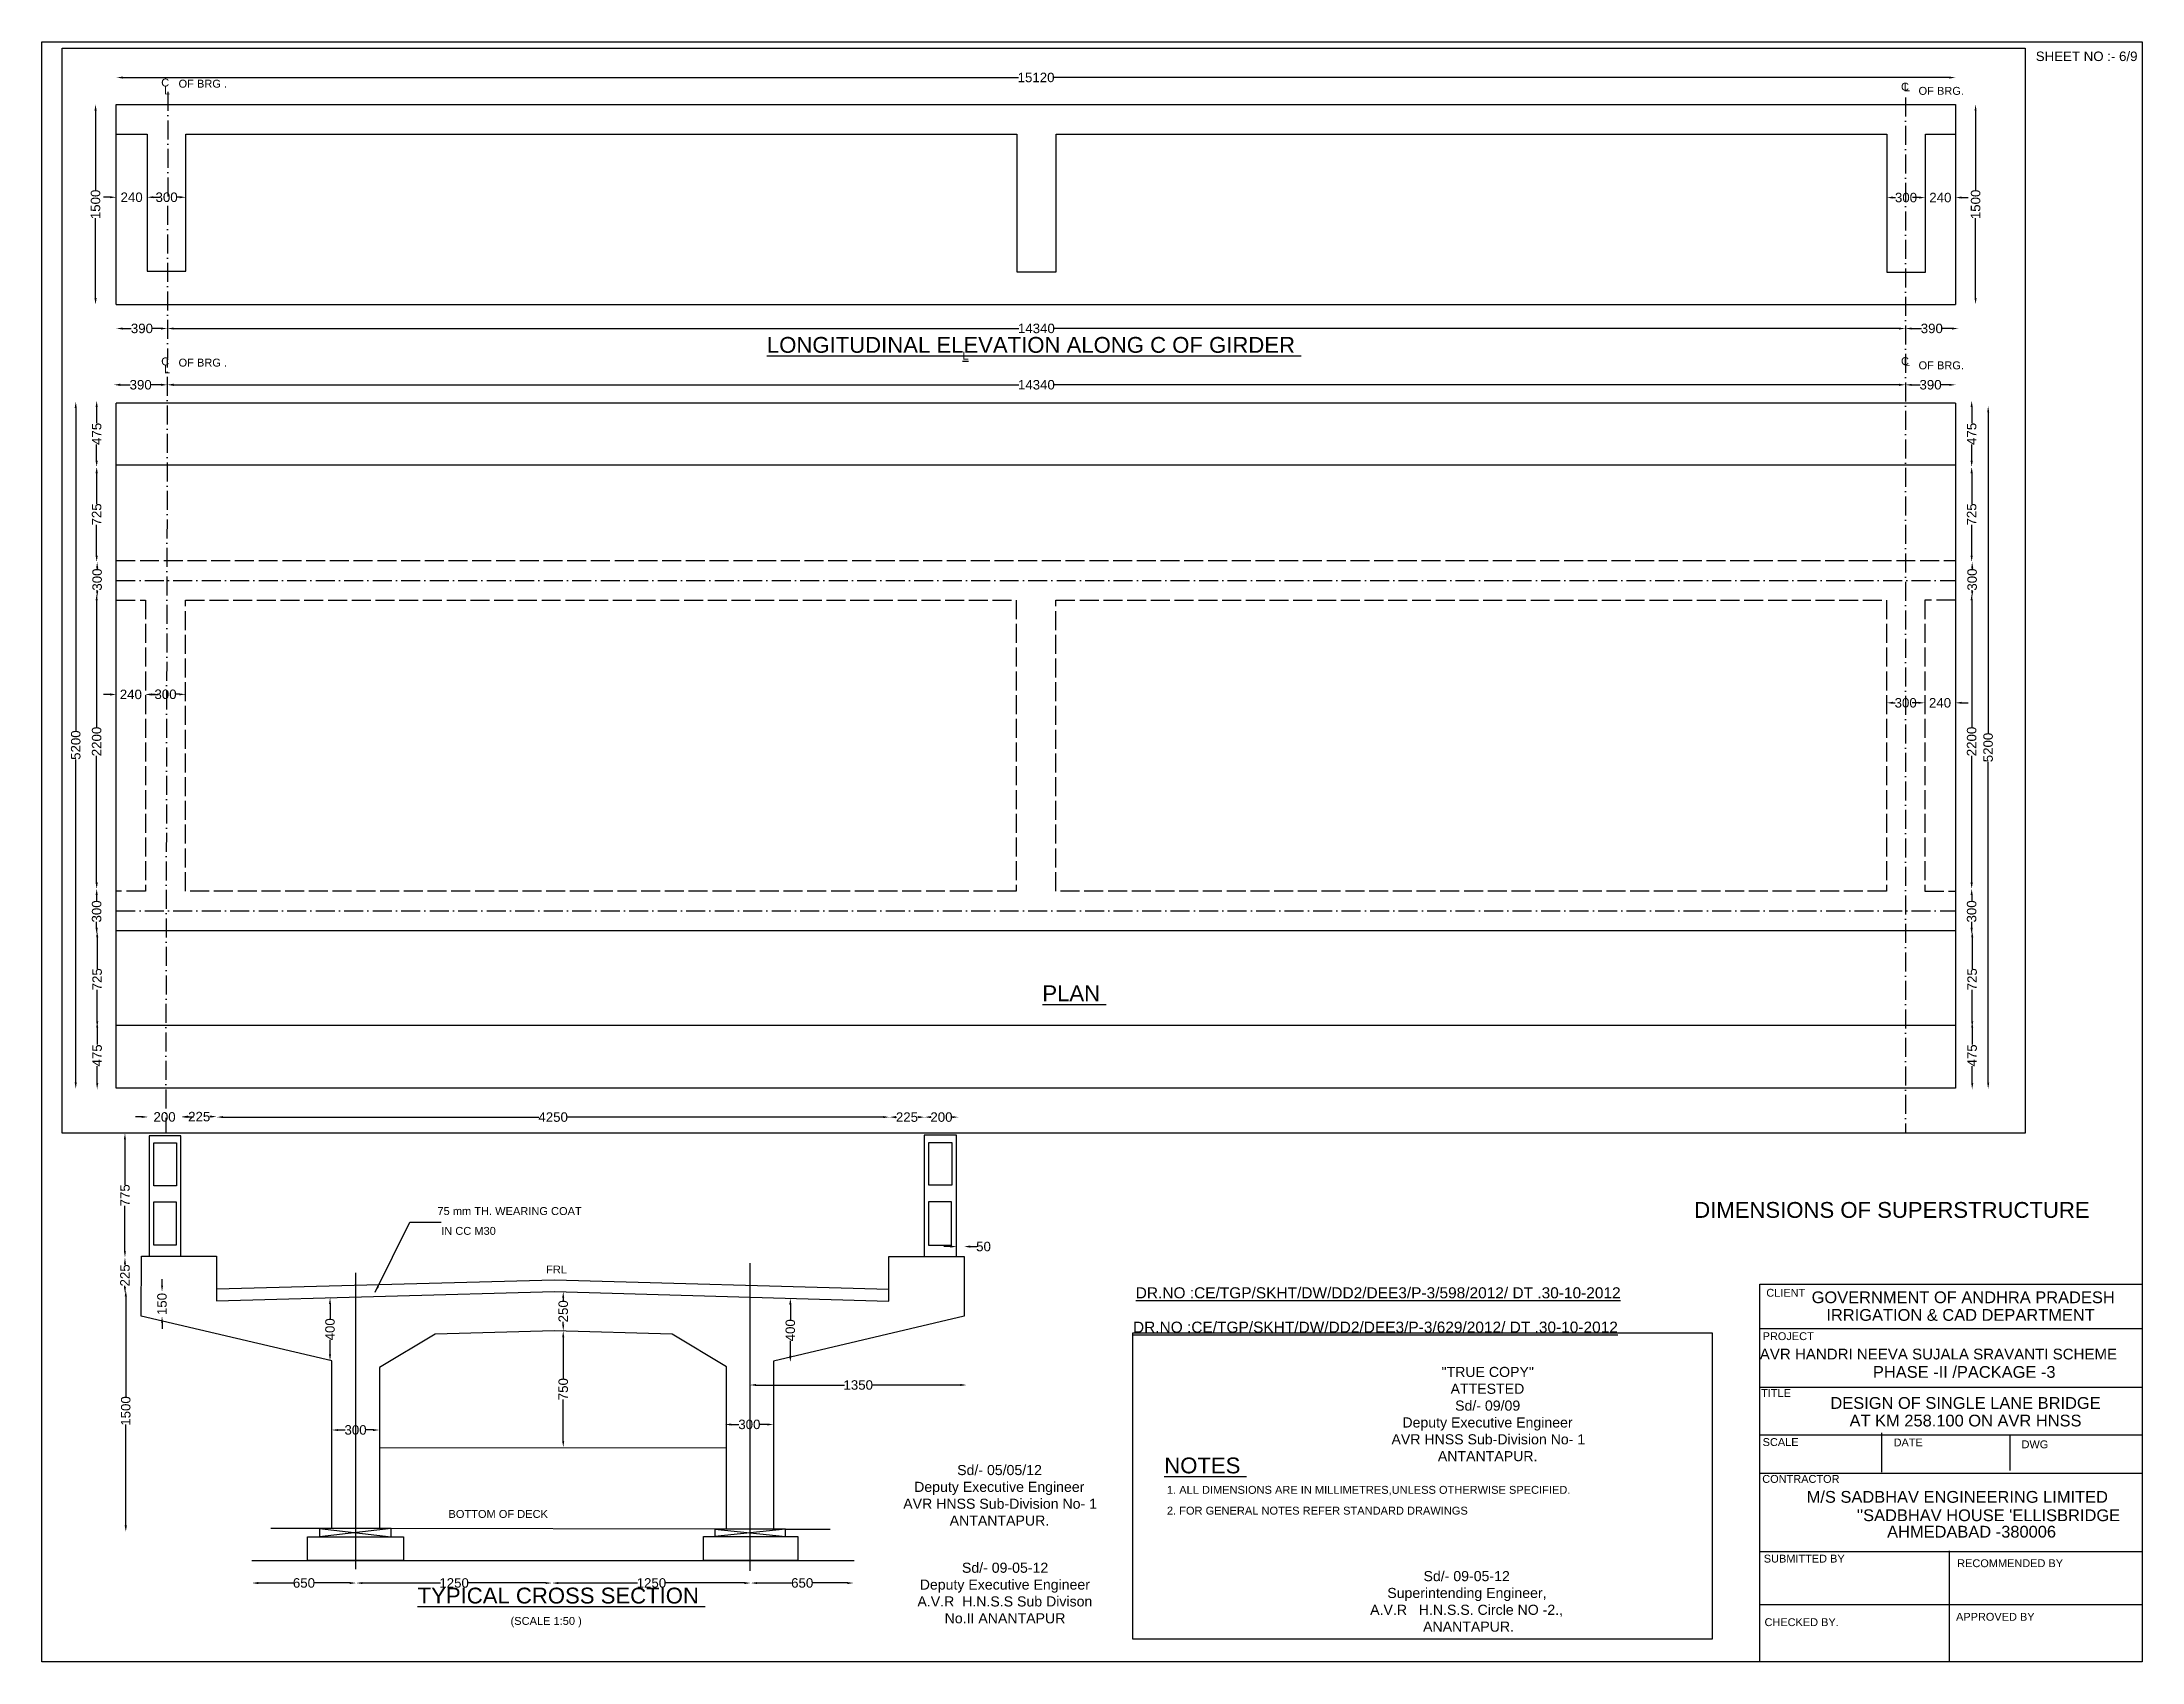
# Model space of a CAD drawing. Header units: millimetres. Extents: x 5124 to 2549817, y 2311 to 44463385.
# Drawn here: x 2536546 to 2549817, y 44453148 to 44463385 of the extents above.
import ezdxf

# ---------------------------------------------------------------- set-up
doc = ezdxf.new("R2010")
doc.units = ezdxf.units.MM
doc.header["$MEASUREMENT"] = 0
doc.linetypes.add('ACAD_ISO02W100', pattern=[15, 12, -3])
doc.linetypes.add('ACAD_ISO10W100', pattern=[18, 12, -3, 0, -3])
for name, color, linetype in [('DIMENSION', 7, 'Continuous'), ('DRAWING', 2, 'Continuous'), ('TEXT', 7, 'Continuous')]:
    doc.layers.add(name, color=color, linetype=linetype)
doc.styles.get("Standard").update_dxf_attribs({"font": 'arial.ttf', "height": 60})
doc.dimstyles.get("Standard").update_dxf_attribs({"dimtxt": 60, "dimasz": 40, "dimexe": 0.18, "dimexo": 0.0625, "dimgap": 0.09, "dimtad": 0, "dimdec": 0, "dimzin": 0, "dimdsep": 46, "dimtxsty": 'Standard', "dimcen": 0.09, "dimse1": 1, "dimse2": 1, "dimadec": 0, "dimazin": 0, "dimtfac": 1, "dimtdec": 0, "dimtofl": 0, "dimtmove": 0, "dimatfit": 3, "dimfxl": 1, "dimtolj": 1, "dimtzin": 0, "dimarcsym": 0})

msp = doc.modelspace()

# ---------------------------------------------------------------- texts
at = {"layer": 'DIMENSION', "color": 0}
for s, height, p in [('DIMENSIONS OF SUPERSTRUCTURE ', 100, (2546987.5, 44455954.6)), ('%%UNOTES ', 100, (2543638.2, 44454339.9)), ('1. ALL DIMENSIONS ARE IN MILLIMETRES,UNLESS OTHERWISE SPECIFIED.', 50, (2543655, 44454210.6)), ('2. FOR GENERAL NOTES REFER STANDARD DRAWINGS ', 50, (2543655, 44454079.2))]:
    msp.add_text(s, height=height, dxfattribs=at).set_placement(p)
at = {"layer": 'DIMENSION', "char_height": 63.851, "width": 1224.538, "attachment_point": 1}
for s, insert in [('\\pi324.55;"TRUE COPY" \\P\\pi381.71;ATTESTED  \\P\\pi410.44;Sd/- 09/09\\P\\pi77.113;Deputy Executive Engineer  \\P\\pi8.2536;AVR HNSS Sub-Division No- 1 \\P\\pi301.44;ANTANTAPUR.', (2545066, 44455012.8)), ('\\pi348.83;Sd/- 05/05/12 \\P\\pi77.113;{\\C0;Deputy Executive Engineer  \\P\\pi8.2536;AVR HNSS Sub-Division No- 1 \\P\\pi301.44;ANTANTAPUR.}', (2541980.4, 44454392.8)), ('\\pi343.91;Sd/- 09-05-12\\P\\pi77.113;{\\C0;Deputy Executive Engineer  \\P\\pi62.61;A.V.R  H.N.S.S Sub Divison \\P\\pi234.59;No.II ANANTAPUR }', (2542015.6, 44453775.4)), ('\\pi343.91;Sd/- 09-05-12\\P\\pi114.88;Superintending Engineer,\\P\\pi6.5985;A.V.R   H.N.S.S. Circle NO -2.,\\P\\pi316.29; ANANTAPUR.', (2544932.8, 44453722.5))]:
    msp.add_mtext(s, dxfattribs=dict(at, insert=insert))
at = {"layer": 'TEXT', "color": 0}
for s, height, p in [('SHEET NO :- 6/9', 60, (2549146.3, 44463265)), ('C', 50, (2537298.9, 44463104.3)), ('L', 50, (2537316.7, 44463053.9)), ('OF BRG .', 50, (2537408.5, 44463096.9)), ('C', 50, (2548294.6, 44463078.1)), ('L ', 50, (2548312.3, 44463073.7)), ('OF BRG.', 50, (2548405.2, 44463051.6)), ('%%ULONGITUDINAL ELEVATION ALONG C OF GIRDER ', 100, (2541127, 44461421.4)), ('C', 50, (2537298.9, 44461341.7)), ('OF BRG .', 50, (2537408.5, 44461334.2)), ('%%UL', 50, (2542362.5, 44461378.6)), ('C', 50, (2548294.6, 44461343.6)), ('L ', 50, (2548312.3, 44461339.1)), ('OF BRG.', 50, (2548405.2, 44461317)), ('L', 50, (2537316.7, 44461291.3)), ('%%UPLAN ', 100, (2542867.7, 44457323.8)), ('75 mm TH. WEARING COAT ', 50, (2539044.7, 44455972.5)), ('IN CC M30', 50, (2539068.4, 44455847.2)), ('FRL', 50, (2539731.5, 44455603.2)), ('%%UDR.NO :CE/TGP/SKHT/DW/DD2/DEE3/P-3/598/2012/ DT .30-10-2012', 69.869, (2543457.9, 44455445.9)), ('CLIENT ', 49.56, (2547443.1, 44455456.2)), ('GOVERNMENT OF ANDHRA PRADESH ', 74.342, (2547729.6, 44455415.3)), ('%%UDR.NO :CE/TGP/SKHT/DW/DD2/DEE3/P-3/629/2012/ DT .30-10-2012', 69.869, (2543440.5, 44455228.8)), ('IRRIGATION & CAD DEPARTMENT ', 74.342, (2547822.8, 44455303.9)), ('AVR HANDRI NEEVA SUJALA SRAVANTI SCHEME ', 68.127, (2547402, 44455059.7)), ('PROJECT ', 49.56, (2547419.9, 44455182)), ('PHASE -II /PACKAGE -3', 74.342, (2548117, 44454943.6)), ('TITLE ', 49.56, (2547410.2, 44454822.6)), ('DESIGN OF SINGLE LANE BRIDGE ', 74.342, (2547848.3, 44454747.6)), ('AT KM 258.100 ON AVR HNSS', 74.342, (2547969.3, 44454636.3)), ('SCALE ', 49.56, (2547419.9, 44454512.9)), ('DATE ', 49.56, (2548247.7, 44454510.5)), ('DWG', 49.56, (2549056.2, 44454498.4)), ('CONTRACTOR', 49.56, (2547417.4, 44454279.9)), ('M/S SADBHAV ENGINEERING LIMITED ', 74.342, (2547698.2, 44454154.1)), ('BOTTOM OF DECK', 50, (2539114.4, 44454058.3)), ("''SADBHAV HOUSE 'ELLISBRIDGE ", 74.342, (2548015.3, 44454037.9)), ('AHMEDABAD -380006', 74.342, (2548206.5, 44453933.9)), ('SUBMITTED BY ', 49.561, (2547427, 44453776.2)), ('RECOMMENDED BY', 49.561, (2548649.4, 44453747.2)), ('%%UTYPICAL CROSS SECTION ', 100, (2538919.7, 44453517.5)), ('(SCALE 1:50 )', 50, (2539506.7, 44453382.2)), ('CHECKED BY.', 49.561, (2547431.9, 44453374.6)), ('APPROVED BY ', 49.561, (2548642.2, 44453408.5))]:
    msp.add_text(s, height=height, dxfattribs=at).set_placement(p)

# ---------------------------------------------------------------- blocks, each defined once
blk = doc.blocks.new('*D4')
at = {"layer": 'Defpoints', "color": 0, "transparency": 16777216}
for p in [(2536884, 44462991), (2537015, 44462991), (2537015, 44461727)]:
    blk.add_point(p, dxfattribs=at)
at = {"layer": 'DIMENSION', "color": 0, "lineweight": -2, "transparency": 16777216}
for p, q in [((2536884, 44462951), (2536884, 44462445)), ((2536884, 44461767), (2536884, 44462272))]:
    blk.add_line(p, q, dxfattribs=at)
at = {"layer": 'DIMENSION', "color": 0, "transparency": 16777216}
for points in [[(2536877, 44462951), (2536891, 44462951), (2536884, 44462991)], [(2536877, 44461767), (2536891, 44461767), (2536884, 44461727)]]:
    blk.add_solid(points, dxfattribs=at)
at = {"layer": 'DIMENSION', "color": 0, "transparency": 16777216, "insert": (2536884, 44462359), "char_height": 60, "attachment_point": 5, "rotation": 90}
blk.add_mtext('\\A1;1500', dxfattribs=at)
blk = doc.blocks.new('*D5')
at = {"layer": 'Defpoints', "color": 0, "transparency": 16777216}
for p in [(2537015, 44462404), (2537210, 44462404), (2537210, 44462404)]:
    blk.add_point(p, dxfattribs=at)
at = {"layer": 'DIMENSION', "color": 0, "lineweight": -2, "transparency": 16777216}
for p, q in [((2536975, 44462404), (2536935, 44462404)), ((2537250, 44462404), (2537290, 44462404))]:
    blk.add_line(p, q, dxfattribs=at)
at = {"layer": 'DIMENSION', "color": 0, "transparency": 16777216}
for points in [[(2536975, 44462411), (2536975, 44462398), (2537015, 44462404)], [(2537250, 44462411), (2537250, 44462398), (2537210, 44462404)]]:
    blk.add_solid(points, dxfattribs=at)
at = {"layer": 'DIMENSION', "color": 0, "transparency": 16777216, "insert": (2537112, 44462404), "char_height": 60, "attachment_point": 5}
blk.add_mtext('\\A1;240', dxfattribs=at)
blk = doc.blocks.new('*D6')
at = {"layer": 'Defpoints', "color": 0, "transparency": 16777216}
for p in [(2537210, 44462404), (2537456, 44462404), (2537456, 44462404)]:
    blk.add_point(p, dxfattribs=at)
at = {"layer": 'DIMENSION', "color": 0, "lineweight": -2, "transparency": 16777216}
for p, q in [((2537250, 44462404), (2537266, 44462404)), ((2537416, 44462404), (2537399, 44462404))]:
    blk.add_line(p, q, dxfattribs=at)
at = {"layer": 'DIMENSION', "color": 0, "transparency": 16777216}
for points in [[(2537250, 44462411), (2537250, 44462398), (2537210, 44462404)], [(2537416, 44462411), (2537416, 44462398), (2537456, 44462404)]]:
    blk.add_solid(points, dxfattribs=at)
at = {"layer": 'DIMENSION', "color": 0, "transparency": 16777216, "insert": (2537333, 44462404), "char_height": 60, "attachment_point": 5}
blk.add_mtext('\\A1;300', dxfattribs=at)
blk = doc.blocks.new('*D7')
at = {"layer": 'Defpoints', "color": 0, "transparency": 16777216}
for p in [(2548638, 44462991), (2548766, 44462991), (2548638, 44461727)]:
    blk.add_point(p, dxfattribs=at)
at = {"layer": 'DIMENSION', "color": 0, "lineweight": -2, "transparency": 16777216}
for p, q in [((2548766, 44462951), (2548766, 44462445)), ((2548766, 44461767), (2548766, 44462272))]:
    blk.add_line(p, q, dxfattribs=at)
at = {"layer": 'DIMENSION', "color": 0, "transparency": 16777216}
for points in [[(2548759, 44462951), (2548772, 44462951), (2548766, 44462991)], [(2548759, 44461767), (2548772, 44461767), (2548766, 44461727)]]:
    blk.add_solid(points, dxfattribs=at)
at = {"layer": 'DIMENSION', "color": 0, "transparency": 16777216, "insert": (2548766, 44462359), "char_height": 60, "attachment_point": 5, "rotation": 90}
blk.add_mtext('\\A1;1500', dxfattribs=at)
blk = doc.blocks.new('*D8')
at = {"layer": 'Defpoints', "color": 0, "transparency": 16777216}
for p in [(2548204, 44462402), (2548448, 44462402), (2548448, 44462402)]:
    blk.add_point(p, dxfattribs=at)
at = {"layer": 'DIMENSION', "color": 0, "lineweight": -2, "transparency": 16777216}
for p, q in [((2548244, 44462402), (2548260, 44462402)), ((2548408, 44462402), (2548392, 44462402))]:
    blk.add_line(p, q, dxfattribs=at)
at = {"layer": 'DIMENSION', "color": 0, "transparency": 16777216}
for points in [[(2548244, 44462409), (2548244, 44462396), (2548204, 44462402)], [(2548408, 44462409), (2548408, 44462396), (2548448, 44462402)]]:
    blk.add_solid(points, dxfattribs=at)
at = {"layer": 'DIMENSION', "color": 0, "transparency": 16777216, "insert": (2548326, 44462402), "char_height": 60, "attachment_point": 5}
blk.add_mtext('\\A1;300', dxfattribs=at)
blk = doc.blocks.new('*D9')
at = {"layer": 'Defpoints', "color": 0, "transparency": 16777216}
for p in [(2548448, 44462402), (2548638, 44462402), (2548638, 44462402)]:
    blk.add_point(p, dxfattribs=at)
at = {"layer": 'DIMENSION', "color": 0, "lineweight": -2, "transparency": 16777216}
for p, q in [((2548408, 44462402), (2548368, 44462402)), ((2548678, 44462402), (2548718, 44462402))]:
    blk.add_line(p, q, dxfattribs=at)
at = {"layer": 'DIMENSION', "color": 0, "transparency": 16777216}
for points in [[(2548408, 44462409), (2548408, 44462396), (2548448, 44462402)], [(2548678, 44462409), (2548678, 44462396), (2548638, 44462402)]]:
    blk.add_solid(points, dxfattribs=at)
at = {"layer": 'DIMENSION', "color": 0, "transparency": 16777216, "insert": (2548543, 44462402), "char_height": 60, "attachment_point": 5}
blk.add_mtext('\\A1;240', dxfattribs=at)
blk = doc.blocks.new('*D10')
at = {"layer": 'Defpoints', "color": 0, "transparency": 16777216}
for p in [(2537015, 44461727), (2537338, 44461726), (2537338, 44461575)]:
    blk.add_point(p, dxfattribs=at)
at = {"layer": 'DIMENSION', "color": 0, "lineweight": -2, "transparency": 16777216}
for p, q in [((2537055, 44461575), (2537110, 44461575)), ((2537298, 44461575), (2537243, 44461575))]:
    blk.add_line(p, q, dxfattribs=at)
at = {"layer": 'DIMENSION', "color": 0, "transparency": 16777216}
for points in [[(2537055, 44461581), (2537055, 44461568), (2537015, 44461575)], [(2537298, 44461581), (2537298, 44461568), (2537338, 44461575)]]:
    blk.add_solid(points, dxfattribs=at)
at = {"layer": 'DIMENSION', "color": 0, "transparency": 16777216, "insert": (2537177, 44461575), "char_height": 60, "attachment_point": 5}
blk.add_mtext('\\A1;390', dxfattribs=at)
blk = doc.blocks.new('*D11')
at = {"layer": 'Defpoints', "color": 0, "transparency": 16777216}
for p in [(2537338, 44461575), (2548322, 44461575), (2548322, 44461575)]:
    blk.add_point(p, dxfattribs=at)
at = {"layer": 'DIMENSION', "color": 0, "lineweight": -2, "transparency": 16777216}
for p, q in [((2537378, 44461575), (2542720, 44461575)), ((2548282, 44461575), (2542940, 44461575))]:
    blk.add_line(p, q, dxfattribs=at)
at = {"layer": 'DIMENSION', "color": 0, "transparency": 16777216}
for points in [[(2537378, 44461581), (2537378, 44461568), (2537338, 44461575)], [(2548282, 44461581), (2548282, 44461568), (2548322, 44461575)]]:
    blk.add_solid(points, dxfattribs=at)
at = {"layer": 'DIMENSION', "color": 0, "transparency": 16777216, "insert": (2542830, 44461575), "char_height": 60, "attachment_point": 5}
blk.add_mtext('\\A1;14340', dxfattribs=at)
blk = doc.blocks.new('*D12')
at = {"layer": 'Defpoints', "color": 0, "transparency": 16777216}
for p in [(2548322, 44461575), (2548657, 44461575), (2548657, 44461575)]:
    blk.add_point(p, dxfattribs=at)
at = {"layer": 'DIMENSION', "color": 0, "lineweight": -2, "transparency": 16777216}
for p, q in [((2548362, 44461575), (2548423, 44461575)), ((2548617, 44461575), (2548556, 44461575))]:
    blk.add_line(p, q, dxfattribs=at)
at = {"layer": 'DIMENSION', "color": 0, "transparency": 16777216}
for points in [[(2548362, 44461581), (2548362, 44461568), (2548322, 44461575)], [(2548617, 44461581), (2548617, 44461568), (2548657, 44461575)]]:
    blk.add_solid(points, dxfattribs=at)
at = {"layer": 'DIMENSION', "color": 0, "transparency": 16777216, "insert": (2548489, 44461575), "char_height": 60, "attachment_point": 5}
blk.add_mtext('\\A1;390', dxfattribs=at)
blk = doc.blocks.new('*D13')
at = {"layer": 'Defpoints', "color": 0, "transparency": 16777216}
for p in [(2548322, 44461219), (2548322, 44461212), (2548640, 44461212)]:
    blk.add_point(p, dxfattribs=at)
at = {"layer": 'DIMENSION', "color": 0, "lineweight": -2, "transparency": 16777216}
for p, q in [((2548362, 44461219), (2548415, 44461219)), ((2548600, 44461219), (2548547, 44461219))]:
    blk.add_line(p, q, dxfattribs=at)
at = {"layer": 'DIMENSION', "color": 0, "transparency": 16777216}
for points in [[(2548362, 44461225), (2548362, 44461212), (2548322, 44461219)], [(2548600, 44461225), (2548600, 44461212), (2548640, 44461219)]]:
    blk.add_solid(points, dxfattribs=at)
at = {"layer": 'DIMENSION', "color": 0, "transparency": 16777216, "insert": (2548481, 44461219), "char_height": 60, "attachment_point": 5}
blk.add_mtext('\\A1;390', dxfattribs=at)
blk = doc.blocks.new('*D14')
at = {"layer": 'Defpoints', "color": 0, "transparency": 16777216}
for p in [(2537337, 44461242), (2537337, 44461219), (2548322, 44461219)]:
    blk.add_point(p, dxfattribs=at)
at = {"layer": 'DIMENSION', "color": 0, "lineweight": -2, "transparency": 16777216}
for p, q in [((2537377, 44461219), (2542720, 44461219)), ((2548282, 44461219), (2542940, 44461219))]:
    blk.add_line(p, q, dxfattribs=at)
at = {"layer": 'DIMENSION', "color": 0, "transparency": 16777216}
for points in [[(2537377, 44461226), (2537377, 44461212), (2537337, 44461219)], [(2548282, 44461226), (2548282, 44461212), (2548322, 44461219)]]:
    blk.add_solid(points, dxfattribs=at)
at = {"layer": 'DIMENSION', "color": 0, "transparency": 16777216, "insert": (2542830, 44461219), "char_height": 60, "attachment_point": 5}
blk.add_mtext('\\A1;14340', dxfattribs=at)
blk = doc.blocks.new('*D15')
at = {"layer": 'Defpoints', "color": 0, "transparency": 16777216}
for p in [(2537000, 44461219), (2537000, 44461219), (2537337, 44461219)]:
    blk.add_point(p, dxfattribs=at)
at = {"layer": 'DIMENSION', "color": 0, "lineweight": -2, "transparency": 16777216}
for p, q in [((2537040, 44461219), (2537103, 44461219)), ((2537297, 44461219), (2537235, 44461219))]:
    blk.add_line(p, q, dxfattribs=at)
at = {"layer": 'DIMENSION', "color": 0, "transparency": 16777216}
for points in [[(2537040, 44461226), (2537040, 44461212), (2537000, 44461219)], [(2537297, 44461226), (2537297, 44461212), (2537337, 44461219)]]:
    blk.add_solid(points, dxfattribs=at)
at = {"layer": 'DIMENSION', "color": 0, "transparency": 16777216, "insert": (2537169, 44461219), "char_height": 60, "attachment_point": 5}
blk.add_mtext('\\A1;390', dxfattribs=at)
blk = doc.blocks.new('*D16')
at = {"layer": 'Defpoints', "color": 0, "transparency": 16777216}
for p in [(2536880, 44461118), (2536880, 44460700), (2536891, 44460700)]:
    blk.add_point(p, dxfattribs=at)
at = {"layer": 'DIMENSION', "color": 0, "lineweight": -2, "transparency": 16777216}
for p, q in [((2536891, 44461078), (2536891, 44460977)), ((2536891, 44460740), (2536891, 44460841))]:
    blk.add_line(p, q, dxfattribs=at)
at = {"layer": 'DIMENSION', "color": 0, "transparency": 16777216}
for points in [[(2536884, 44461078), (2536898, 44461078), (2536891, 44461118)], [(2536884, 44460740), (2536898, 44460740), (2536891, 44460700)]]:
    blk.add_solid(points, dxfattribs=at)
at = {"layer": 'DIMENSION', "color": 0, "transparency": 16777216, "insert": (2536891, 44460909), "char_height": 60, "attachment_point": 5, "rotation": 90}
blk.add_mtext('\\A1;475', dxfattribs=at)
blk = doc.blocks.new('*D17')
at = {"layer": 'Defpoints', "color": 0, "transparency": 16777216}
for p in [(2536891, 44460700), (2536891, 44460100), (2536891, 44460100)]:
    blk.add_point(p, dxfattribs=at)
at = {"layer": 'DIMENSION', "color": 0, "lineweight": -2, "transparency": 16777216}
for p, q in [((2536891, 44460660), (2536891, 44460467)), ((2536891, 44460140), (2536891, 44460334))]:
    blk.add_line(p, q, dxfattribs=at)
at = {"layer": 'DIMENSION', "color": 0, "transparency": 16777216}
for points in [[(2536884, 44460660), (2536898, 44460660), (2536891, 44460700)], [(2536884, 44460140), (2536898, 44460140), (2536891, 44460100)]]:
    blk.add_solid(points, dxfattribs=at)
at = {"layer": 'DIMENSION', "color": 0, "transparency": 16777216, "insert": (2536891, 44460400), "char_height": 60, "attachment_point": 5, "rotation": 90}
blk.add_mtext('\\A1;725', dxfattribs=at)
blk = doc.blocks.new('*D18')
at = {"layer": 'Defpoints', "color": 0, "transparency": 16777216}
for p in [(2536891, 44460100), (2536891, 44459876), (2536894, 44459876)]:
    blk.add_point(p, dxfattribs=at)
at = {"layer": 'DIMENSION', "color": 0, "lineweight": -2, "transparency": 16777216}
for p, q in [((2536894, 44460060), (2536894, 44460054)), ((2536894, 44459916), (2536894, 44459922))]:
    blk.add_line(p, q, dxfattribs=at)
at = {"layer": 'DIMENSION', "color": 0, "transparency": 16777216}
for points in [[(2536888, 44460060), (2536901, 44460060), (2536894, 44460100)], [(2536888, 44459916), (2536901, 44459916), (2536894, 44459876)]]:
    blk.add_solid(points, dxfattribs=at)
at = {"layer": 'DIMENSION', "color": 0, "transparency": 16777216, "insert": (2536894, 44459988), "char_height": 60, "attachment_point": 5, "rotation": 90}
blk.add_mtext('\\A1;300', dxfattribs=at)
blk = doc.blocks.new('*D19')
at = {"layer": 'Defpoints', "color": 0, "transparency": 16777216}
for p in [(2536898, 44459896), (2536891, 44458034), (2536898, 44458034)]:
    blk.add_point(p, dxfattribs=at)
at = {"layer": 'DIMENSION', "color": 0, "lineweight": -2, "transparency": 16777216}
for p, q in [((2536891, 44459856), (2536891, 44459055)), ((2536891, 44458074), (2536891, 44458875))]:
    blk.add_line(p, q, dxfattribs=at)
at = {"layer": 'DIMENSION', "color": 0, "transparency": 16777216}
for points in [[(2536884, 44459856), (2536898, 44459856), (2536891, 44459896)], [(2536884, 44458074), (2536898, 44458074), (2536891, 44458034)]]:
    blk.add_solid(points, dxfattribs=at)
at = {"layer": 'DIMENSION', "color": 0, "transparency": 16777216, "insert": (2536891, 44458965), "char_height": 60, "attachment_point": 5, "rotation": 90}
blk.add_mtext('\\A1;2200', dxfattribs=at)
blk = doc.blocks.new('*D20')
at = {"layer": 'Defpoints', "color": 0, "transparency": 16777216}
for p in [(2536898, 44458034), (2536891, 44457748), (2536898, 44457748)]:
    blk.add_point(p, dxfattribs=at)
at = {"layer": 'DIMENSION', "color": 0, "lineweight": -2, "transparency": 16777216}
for p, q in [((2536891, 44457994), (2536891, 44457957)), ((2536891, 44457788), (2536891, 44457825))]:
    blk.add_line(p, q, dxfattribs=at)
at = {"layer": 'DIMENSION', "color": 0, "transparency": 16777216}
for points in [[(2536884, 44457994), (2536898, 44457994), (2536891, 44458034)], [(2536884, 44457788), (2536898, 44457788), (2536891, 44457748)]]:
    blk.add_solid(points, dxfattribs=at)
at = {"layer": 'DIMENSION', "color": 0, "transparency": 16777216, "insert": (2536891, 44457891), "char_height": 60, "attachment_point": 5, "rotation": 90}
blk.add_mtext('\\A1;300', dxfattribs=at)
blk = doc.blocks.new('*D21')
at = {"layer": 'Defpoints', "color": 0, "transparency": 16777216}
for p in [(2536894, 44457768), (2536894, 44457156), (2536894, 44457156)]:
    blk.add_point(p, dxfattribs=at)
at = {"layer": 'DIMENSION', "color": 0, "lineweight": -2, "transparency": 16777216}
for p, q in [((2536894, 44457728), (2536894, 44457529)), ((2536894, 44457196), (2536894, 44457396))]:
    blk.add_line(p, q, dxfattribs=at)
at = {"layer": 'DIMENSION', "color": 0, "transparency": 16777216}
for points in [[(2536888, 44457728), (2536901, 44457728), (2536894, 44457768)], [(2536888, 44457196), (2536901, 44457196), (2536894, 44457156)]]:
    blk.add_solid(points, dxfattribs=at)
at = {"layer": 'DIMENSION', "color": 0, "transparency": 16777216, "insert": (2536894, 44457462), "char_height": 60, "attachment_point": 5, "rotation": 90}
blk.add_mtext('\\A1;725', dxfattribs=at)
blk = doc.blocks.new('*D22')
at = {"layer": 'Defpoints', "color": 0, "transparency": 16777216}
for p in [(2536894, 44457196), (2536894, 44456766), (2536894, 44456766)]:
    blk.add_point(p, dxfattribs=at)
at = {"layer": 'DIMENSION', "color": 0, "lineweight": -2, "transparency": 16777216}
for p, q in [((2536894, 44457156), (2536894, 44457049)), ((2536894, 44456806), (2536894, 44456914))]:
    blk.add_line(p, q, dxfattribs=at)
at = {"layer": 'DIMENSION', "color": 0, "transparency": 16777216}
for points in [[(2536888, 44457156), (2536901, 44457156), (2536894, 44457196)], [(2536888, 44456806), (2536901, 44456806), (2536894, 44456766)]]:
    blk.add_solid(points, dxfattribs=at)
at = {"layer": 'DIMENSION', "color": 0, "transparency": 16777216, "insert": (2536894, 44456981), "char_height": 60, "attachment_point": 5, "rotation": 90}
blk.add_mtext('\\A1;475', dxfattribs=at)
blk = doc.blocks.new('*D23')
at = {"layer": 'Defpoints', "color": 0, "transparency": 16777216}
for p in [(2536758, 44461113), (2536759, 44461113), (2536758, 44456770)]:
    blk.add_point(p, dxfattribs=at)
at = {"layer": 'DIMENSION', "color": 0, "lineweight": -2, "transparency": 16777216}
for p, q in [((2536759, 44461073), (2536759, 44459031)), ((2536759, 44456810), (2536759, 44458852))]:
    blk.add_line(p, q, dxfattribs=at)
at = {"layer": 'DIMENSION', "color": 0, "transparency": 16777216}
for points in [[(2536752, 44461073), (2536765, 44461073), (2536759, 44461113)], [(2536752, 44456810), (2536765, 44456810), (2536759, 44456770)]]:
    blk.add_solid(points, dxfattribs=at)
at = {"layer": 'DIMENSION', "color": 0, "transparency": 16777216, "insert": (2536759, 44458942), "char_height": 60, "attachment_point": 5, "rotation": 90}
blk.add_mtext('\\A1;5200', dxfattribs=at)
blk = doc.blocks.new('*D24')
at = {"layer": 'Defpoints', "color": 0, "transparency": 16777216}
for p in [(2537015, 44459261), (2537199, 44459262), (2537199, 44459261)]:
    blk.add_point(p, dxfattribs=at)
at = {"layer": 'DIMENSION', "color": 0, "lineweight": -2, "transparency": 16777216}
for p, q in [((2536975, 44459262), (2536935, 44459262)), ((2537239, 44459262), (2537279, 44459262))]:
    blk.add_line(p, q, dxfattribs=at)
at = {"layer": 'DIMENSION', "color": 0, "transparency": 16777216}
for points in [[(2536975, 44459269), (2536975, 44459255), (2537015, 44459262)], [(2537239, 44459269), (2537239, 44459255), (2537199, 44459262)]]:
    blk.add_solid(points, dxfattribs=at)
at = {"layer": 'DIMENSION', "color": 0, "transparency": 16777216, "insert": (2537107, 44459262), "char_height": 60, "attachment_point": 5}
blk.add_mtext('\\A1;240', dxfattribs=at)
blk = doc.blocks.new('*D25')
at = {"layer": 'Defpoints', "color": 0, "transparency": 16777216}
for p in [(2537199, 44459262), (2537453, 44459263), (2537453, 44459262)]:
    blk.add_point(p, dxfattribs=at)
at = {"layer": 'DIMENSION', "color": 0, "lineweight": -2, "transparency": 16777216}
for p, q in [((2537239, 44459263), (2537260, 44459263)), ((2537413, 44459263), (2537392, 44459263))]:
    blk.add_line(p, q, dxfattribs=at)
at = {"layer": 'DIMENSION', "color": 0, "transparency": 16777216}
for points in [[(2537239, 44459269), (2537239, 44459256), (2537199, 44459263)], [(2537413, 44459269), (2537413, 44459256), (2537453, 44459263)]]:
    blk.add_solid(points, dxfattribs=at)
at = {"layer": 'DIMENSION', "color": 0, "transparency": 16777216, "insert": (2537326, 44459263), "char_height": 60, "attachment_point": 5}
blk.add_mtext('\\A1;300', dxfattribs=at)
blk = doc.blocks.new('*D26')
at = {"layer": 'Defpoints', "color": 0, "transparency": 16777216}
for p in [(2548730, 44461118), (2548730, 44460700), (2548741, 44460700)]:
    blk.add_point(p, dxfattribs=at)
at = {"layer": 'DIMENSION', "color": 0, "lineweight": -2, "transparency": 16777216}
for p, q in [((2548741, 44461078), (2548741, 44460977)), ((2548741, 44460740), (2548741, 44460841))]:
    blk.add_line(p, q, dxfattribs=at)
at = {"layer": 'DIMENSION', "color": 0, "transparency": 16777216}
for points in [[(2548734, 44461078), (2548748, 44461078), (2548741, 44461118)], [(2548734, 44460740), (2548748, 44460740), (2548741, 44460700)]]:
    blk.add_solid(points, dxfattribs=at)
at = {"layer": 'DIMENSION', "color": 0, "transparency": 16777216, "insert": (2548741, 44460909), "char_height": 60, "attachment_point": 5, "rotation": 90}
blk.add_mtext('\\A1;475', dxfattribs=at)
blk = doc.blocks.new('*D27')
at = {"layer": 'Defpoints', "color": 0, "transparency": 16777216}
for p in [(2548741, 44460700), (2548741, 44460100), (2548741, 44460100)]:
    blk.add_point(p, dxfattribs=at)
at = {"layer": 'DIMENSION', "color": 0, "lineweight": -2, "transparency": 16777216}
for p, q in [((2548741, 44460660), (2548741, 44460467)), ((2548741, 44460140), (2548741, 44460334))]:
    blk.add_line(p, q, dxfattribs=at)
at = {"layer": 'DIMENSION', "color": 0, "transparency": 16777216}
for points in [[(2548734, 44460660), (2548748, 44460660), (2548741, 44460700)], [(2548734, 44460140), (2548748, 44460140), (2548741, 44460100)]]:
    blk.add_solid(points, dxfattribs=at)
at = {"layer": 'DIMENSION', "color": 0, "transparency": 16777216, "insert": (2548741, 44460400), "char_height": 60, "attachment_point": 5, "rotation": 90}
blk.add_mtext('\\A1;725', dxfattribs=at)
blk = doc.blocks.new('*D28')
at = {"layer": 'Defpoints', "color": 0, "transparency": 16777216}
for p in [(2548741, 44460100), (2548741, 44459876), (2548744, 44459876)]:
    blk.add_point(p, dxfattribs=at)
at = {"layer": 'DIMENSION', "color": 0, "lineweight": -2, "transparency": 16777216}
for p, q in [((2548744, 44460060), (2548744, 44460054)), ((2548744, 44459916), (2548744, 44459922))]:
    blk.add_line(p, q, dxfattribs=at)
at = {"layer": 'DIMENSION', "color": 0, "transparency": 16777216}
for points in [[(2548738, 44460060), (2548751, 44460060), (2548744, 44460100)], [(2548738, 44459916), (2548751, 44459916), (2548744, 44459876)]]:
    blk.add_solid(points, dxfattribs=at)
at = {"layer": 'DIMENSION', "color": 0, "transparency": 16777216, "insert": (2548744, 44459988), "char_height": 60, "attachment_point": 5, "rotation": 90}
blk.add_mtext('\\A1;300', dxfattribs=at)
blk = doc.blocks.new('*D29')
at = {"layer": 'Defpoints', "color": 0, "transparency": 16777216}
for p in [(2548748, 44459896), (2548741, 44458034), (2548748, 44458034)]:
    blk.add_point(p, dxfattribs=at)
at = {"layer": 'DIMENSION', "color": 0, "lineweight": -2, "transparency": 16777216}
for p, q in [((2548741, 44459856), (2548741, 44459055)), ((2548741, 44458074), (2548741, 44458875))]:
    blk.add_line(p, q, dxfattribs=at)
at = {"layer": 'DIMENSION', "color": 0, "transparency": 16777216}
for points in [[(2548734, 44459856), (2548748, 44459856), (2548741, 44459896)], [(2548734, 44458074), (2548748, 44458074), (2548741, 44458034)]]:
    blk.add_solid(points, dxfattribs=at)
at = {"layer": 'DIMENSION', "color": 0, "transparency": 16777216, "insert": (2548741, 44458965), "char_height": 60, "attachment_point": 5, "rotation": 90}
blk.add_mtext('\\A1;2200', dxfattribs=at)
blk = doc.blocks.new('*D30')
at = {"layer": 'Defpoints', "color": 0, "transparency": 16777216}
for p in [(2548748, 44458034), (2548741, 44457748), (2548748, 44457748)]:
    blk.add_point(p, dxfattribs=at)
at = {"layer": 'DIMENSION', "color": 0, "lineweight": -2, "transparency": 16777216}
for p, q in [((2548741, 44457994), (2548741, 44457957)), ((2548741, 44457788), (2548741, 44457825))]:
    blk.add_line(p, q, dxfattribs=at)
at = {"layer": 'DIMENSION', "color": 0, "transparency": 16777216}
for points in [[(2548734, 44457994), (2548748, 44457994), (2548741, 44458034)], [(2548734, 44457788), (2548748, 44457788), (2548741, 44457748)]]:
    blk.add_solid(points, dxfattribs=at)
at = {"layer": 'DIMENSION', "color": 0, "transparency": 16777216, "insert": (2548741, 44457891), "char_height": 60, "attachment_point": 5, "rotation": 90}
blk.add_mtext('\\A1;300', dxfattribs=at)
blk = doc.blocks.new('*D31')
at = {"layer": 'Defpoints', "color": 0, "transparency": 16777216}
for p in [(2548744, 44457768), (2548744, 44457156), (2548744, 44457156)]:
    blk.add_point(p, dxfattribs=at)
at = {"layer": 'DIMENSION', "color": 0, "lineweight": -2, "transparency": 16777216}
for p, q in [((2548744, 44457728), (2548744, 44457529)), ((2548744, 44457196), (2548744, 44457396))]:
    blk.add_line(p, q, dxfattribs=at)
at = {"layer": 'DIMENSION', "color": 0, "transparency": 16777216}
for points in [[(2548738, 44457728), (2548751, 44457728), (2548744, 44457768)], [(2548738, 44457196), (2548751, 44457196), (2548744, 44457156)]]:
    blk.add_solid(points, dxfattribs=at)
at = {"layer": 'DIMENSION', "color": 0, "transparency": 16777216, "insert": (2548744, 44457462), "char_height": 60, "attachment_point": 5, "rotation": 90}
blk.add_mtext('\\A1;725', dxfattribs=at)
blk = doc.blocks.new('*D32')
at = {"layer": 'Defpoints', "color": 0, "transparency": 16777216}
for p in [(2548744, 44457196), (2548744, 44456766), (2548744, 44456766)]:
    blk.add_point(p, dxfattribs=at)
at = {"layer": 'DIMENSION', "color": 0, "lineweight": -2, "transparency": 16777216}
for p, q in [((2548744, 44457156), (2548744, 44457049)), ((2548744, 44456806), (2548744, 44456914))]:
    blk.add_line(p, q, dxfattribs=at)
at = {"layer": 'DIMENSION', "color": 0, "transparency": 16777216}
for points in [[(2548738, 44457156), (2548751, 44457156), (2548744, 44457196)], [(2548738, 44456806), (2548751, 44456806), (2548744, 44456766)]]:
    blk.add_solid(points, dxfattribs=at)
at = {"layer": 'DIMENSION', "color": 0, "transparency": 16777216, "insert": (2548744, 44456981), "char_height": 60, "attachment_point": 5, "rotation": 90}
blk.add_mtext('\\A1;475', dxfattribs=at)
blk = doc.blocks.new('*D33')
at = {"layer": 'Defpoints', "color": 0, "transparency": 16777216}
for p in [(2548888, 44461085), (2548845, 44456769), (2548888, 44456769)]:
    blk.add_point(p, dxfattribs=at)
at = {"layer": 'DIMENSION', "color": 0, "lineweight": -2, "transparency": 16777216}
for p, q in [((2548845, 44461045), (2548845, 44459016)), ((2548845, 44456809), (2548845, 44458837))]:
    blk.add_line(p, q, dxfattribs=at)
at = {"layer": 'DIMENSION', "color": 0, "transparency": 16777216}
for points in [[(2548839, 44461045), (2548852, 44461045), (2548845, 44461085)], [(2548839, 44456809), (2548852, 44456809), (2548845, 44456769)]]:
    blk.add_solid(points, dxfattribs=at)
at = {"layer": 'DIMENSION', "color": 0, "transparency": 16777216, "insert": (2548845, 44458927), "char_height": 60, "attachment_point": 5, "rotation": 90}
blk.add_mtext('\\A1;5200', dxfattribs=at)
blk = doc.blocks.new('*D34')
at = {"layer": 'Defpoints', "color": 0, "transparency": 16777216}
for p in [(2548203, 44459209), (2548444, 44459209), (2548444, 44459209)]:
    blk.add_point(p, dxfattribs=at)
at = {"layer": 'DIMENSION', "color": 0, "lineweight": -2, "transparency": 16777216}
for p, q in [((2548243, 44459209), (2548257, 44459209)), ((2548404, 44459209), (2548390, 44459209))]:
    blk.add_line(p, q, dxfattribs=at)
at = {"layer": 'DIMENSION', "color": 0, "transparency": 16777216}
for points in [[(2548243, 44459216), (2548243, 44459203), (2548203, 44459209)], [(2548404, 44459216), (2548404, 44459203), (2548444, 44459209)]]:
    blk.add_solid(points, dxfattribs=at)
at = {"layer": 'DIMENSION', "color": 0, "transparency": 16777216, "insert": (2548324, 44459209), "char_height": 60, "attachment_point": 5}
blk.add_mtext('\\A1;300', dxfattribs=at)
blk = doc.blocks.new('*D35')
at = {"layer": 'Defpoints', "color": 0, "transparency": 16777216}
for p in [(2548444, 44459209), (2548638, 44459209), (2548638, 44459209)]:
    blk.add_point(p, dxfattribs=at)
at = {"layer": 'DIMENSION', "color": 0, "lineweight": -2, "transparency": 16777216}
for p, q in [((2548404, 44459209), (2548364, 44459209)), ((2548678, 44459209), (2548718, 44459209))]:
    blk.add_line(p, q, dxfattribs=at)
at = {"layer": 'DIMENSION', "color": 0, "transparency": 16777216}
for points in [[(2548404, 44459216), (2548404, 44459203), (2548444, 44459209)], [(2548678, 44459216), (2548678, 44459203), (2548638, 44459209)]]:
    blk.add_solid(points, dxfattribs=at)
at = {"layer": 'DIMENSION', "color": 0, "transparency": 16777216, "insert": (2548541, 44459209), "char_height": 60, "attachment_point": 5}
blk.add_mtext('\\A1;240', dxfattribs=at)
blk = doc.blocks.new('*D36')
at = {"layer": 'Defpoints', "color": 0, "transparency": 16777216}
for p in [(2537216, 44456594), (2537424, 44456594), (2537424, 44456592)]:
    blk.add_point(p, dxfattribs=at)
at = {"layer": 'DIMENSION', "color": 0, "lineweight": -2, "transparency": 16777216}
for p, q in [((2537176, 44456592), (2537136, 44456592)), ((2537464, 44456592), (2537504, 44456592))]:
    blk.add_line(p, q, dxfattribs=at)
at = {"layer": 'DIMENSION', "color": 0, "transparency": 16777216}
for points in [[(2537176, 44456599), (2537176, 44456586), (2537216, 44456592)], [(2537464, 44456599), (2537464, 44456586), (2537424, 44456592)]]:
    blk.add_solid(points, dxfattribs=at)
at = {"layer": 'DIMENSION', "color": 0, "transparency": 16777216, "insert": (2537320, 44456592), "char_height": 60, "attachment_point": 5}
blk.add_mtext('\\A1;200', dxfattribs=at)
blk = doc.blocks.new('*D37')
at = {"layer": 'Defpoints', "color": 0, "transparency": 16777216}
for p in [(2537429, 44456591), (2537650, 44456594), (2537650, 44456591)]:
    blk.add_point(p, dxfattribs=at)
at = {"layer": 'DIMENSION', "color": 0, "lineweight": -2, "transparency": 16777216}
for p, q in [((2537469, 44456594), (2537472, 44456594)), ((2537610, 44456594), (2537607, 44456594))]:
    blk.add_line(p, q, dxfattribs=at)
at = {"layer": 'DIMENSION', "color": 0, "transparency": 16777216}
for points in [[(2537469, 44456601), (2537469, 44456588), (2537429, 44456594)], [(2537610, 44456601), (2537610, 44456588), (2537650, 44456594)]]:
    blk.add_solid(points, dxfattribs=at)
at = {"layer": 'DIMENSION', "color": 0, "transparency": 16777216, "insert": (2537539, 44456594), "char_height": 60, "attachment_point": 5}
blk.add_mtext('\\A1;225', dxfattribs=at)
blk = doc.blocks.new('*D38')
at = {"layer": 'Defpoints', "color": 0, "transparency": 16777216}
for p in [(2537650, 44456594), (2541902, 44456594), (2541902, 44456591)]:
    blk.add_point(p, dxfattribs=at)
at = {"layer": 'DIMENSION', "color": 0, "lineweight": -2, "transparency": 16777216}
for p, q in [((2537690, 44456591), (2539685, 44456591)), ((2541862, 44456591), (2539867, 44456591))]:
    blk.add_line(p, q, dxfattribs=at)
at = {"layer": 'DIMENSION', "color": 0, "transparency": 16777216}
for points in [[(2537690, 44456598), (2537690, 44456585), (2537650, 44456591)], [(2541862, 44456598), (2541862, 44456585), (2541902, 44456591)]]:
    blk.add_solid(points, dxfattribs=at)
at = {"layer": 'DIMENSION', "color": 0, "transparency": 16777216, "insert": (2539776, 44456591), "char_height": 60, "attachment_point": 5}
blk.add_mtext('\\A1;4250', dxfattribs=at)
blk = doc.blocks.new('*D39')
at = {"layer": 'Defpoints', "color": 0, "transparency": 16777216}
for p in [(2541902, 44456591), (2542123, 44456591), (2542123, 44456591)]:
    blk.add_point(p, dxfattribs=at)
at = {"layer": 'DIMENSION', "color": 0, "lineweight": -2, "transparency": 16777216}
for p, q in [((2541942, 44456591), (2541945, 44456591)), ((2542083, 44456591), (2542080, 44456591))]:
    blk.add_line(p, q, dxfattribs=at)
at = {"layer": 'DIMENSION', "color": 0, "transparency": 16777216}
for points in [[(2541942, 44456598), (2541942, 44456584), (2541902, 44456591)], [(2542083, 44456598), (2542083, 44456584), (2542123, 44456591)]]:
    blk.add_solid(points, dxfattribs=at)
at = {"layer": 'DIMENSION', "color": 0, "transparency": 16777216, "insert": (2542012, 44456591), "char_height": 60, "attachment_point": 5}
blk.add_mtext('\\A1;225', dxfattribs=at)
blk = doc.blocks.new('*D40')
at = {"layer": 'Defpoints', "color": 0, "transparency": 16777216}
for p in [(2542123, 44456591), (2542338, 44456591), (2542338, 44456591)]:
    blk.add_point(p, dxfattribs=at)
at = {"layer": 'DIMENSION', "color": 0, "lineweight": -2, "transparency": 16777216}
for p, q in [((2542163, 44456591), (2542164, 44456591)), ((2542298, 44456591), (2542297, 44456591))]:
    blk.add_line(p, q, dxfattribs=at)
at = {"layer": 'DIMENSION', "color": 0, "transparency": 16777216}
for points in [[(2542163, 44456598), (2542163, 44456585), (2542123, 44456591)], [(2542298, 44456598), (2542298, 44456585), (2542338, 44456591)]]:
    blk.add_solid(points, dxfattribs=at)
at = {"layer": 'DIMENSION', "color": 0, "transparency": 16777216, "insert": (2542230, 44456591), "char_height": 60, "attachment_point": 5}
blk.add_mtext('\\A1;200', dxfattribs=at)
blk = doc.blocks.new('*D41')
at = {"layer": 'Defpoints', "color": 0, "transparency": 16777216}
for p in [(2542326, 44455710), (2542373, 44455773), (2542373, 44455710)]:
    blk.add_point(p, dxfattribs=at)
at = {"layer": 'DIMENSION', "color": 0, "lineweight": -2, "transparency": 16777216}
for p, q in [((2542286, 44455773), (2542246, 44455773)), ((2542413, 44455773), (2542453, 44455773))]:
    blk.add_line(p, q, dxfattribs=at)
at = {"layer": 'DIMENSION', "color": 0, "transparency": 16777216}
for points in [[(2542286, 44455780), (2542286, 44455766), (2542326, 44455773)], [(2542413, 44455780), (2542413, 44455766), (2542373, 44455773)]]:
    blk.add_solid(points, dxfattribs=at)
at = {"layer": 'DIMENSION', "color": 0, "transparency": 16777216, "insert": (2542496, 44455773), "char_height": 60, "attachment_point": 5}
blk.add_mtext('\\A1;50', dxfattribs=at)
blk = doc.blocks.new('*D42')
at = {"layer": 'Defpoints', "color": 0, "transparency": 16777216}
for p in [(2537075, 44456490), (2537070, 44455704), (2537075, 44455704)]:
    blk.add_point(p, dxfattribs=at)
at = {"layer": 'DIMENSION', "color": 0, "lineweight": -2, "transparency": 16777216}
for p, q in [((2537070, 44456450), (2537070, 44456163)), ((2537070, 44455744), (2537070, 44456030))]:
    blk.add_line(p, q, dxfattribs=at)
at = {"layer": 'DIMENSION', "color": 0, "transparency": 16777216}
for points in [[(2537063, 44456450), (2537076, 44456450), (2537070, 44456490)], [(2537063, 44455744), (2537076, 44455744), (2537070, 44455704)]]:
    blk.add_solid(points, dxfattribs=at)
at = {"layer": 'DIMENSION', "color": 0, "transparency": 16777216, "insert": (2537070, 44456097), "char_height": 60, "attachment_point": 5, "rotation": 90}
blk.add_mtext('\\A1;775', dxfattribs=at)
blk = doc.blocks.new('*D43')
at = {"layer": 'Defpoints', "color": 0, "transparency": 16777216}
for p in [(2537075, 44455704), (2537070, 44455478), (2537075, 44455478)]:
    blk.add_point(p, dxfattribs=at)
at = {"layer": 'DIMENSION', "color": 0, "lineweight": -2, "transparency": 16777216}
for p, q in [((2537070, 44455664), (2537070, 44455658)), ((2537070, 44455518), (2537070, 44455524))]:
    blk.add_line(p, q, dxfattribs=at)
at = {"layer": 'DIMENSION', "color": 0, "transparency": 16777216}
for points in [[(2537063, 44455664), (2537076, 44455664), (2537070, 44455704)], [(2537063, 44455518), (2537076, 44455518), (2537070, 44455478)]]:
    blk.add_solid(points, dxfattribs=at)
at = {"layer": 'DIMENSION', "color": 0, "transparency": 16777216, "insert": (2537070, 44455591), "char_height": 60, "attachment_point": 5, "rotation": 90}
blk.add_mtext('\\A1;225', dxfattribs=at)
blk = doc.blocks.new('*D44')
at = {"layer": 'Defpoints', "color": 0, "transparency": 16777216}
for p in [(2537066, 44455498), (2537066, 44453971), (2537075, 44453971)]:
    blk.add_point(p, dxfattribs=at)
at = {"layer": 'DIMENSION', "color": 0, "lineweight": -2, "transparency": 16777216}
for p, q in [((2537075, 44455458), (2537075, 44454821)), ((2537075, 44454011), (2537075, 44454648))]:
    blk.add_line(p, q, dxfattribs=at)
at = {"layer": 'DIMENSION', "color": 0, "transparency": 16777216}
for points in [[(2537068, 44455458), (2537082, 44455458), (2537075, 44455498)], [(2537068, 44454011), (2537082, 44454011), (2537075, 44453971)]]:
    blk.add_solid(points, dxfattribs=at)
at = {"layer": 'DIMENSION', "color": 0, "transparency": 16777216, "insert": (2537075, 44454734), "char_height": 60, "attachment_point": 5, "rotation": 90}
blk.add_mtext('\\A1;1500', dxfattribs=at)
blk = doc.blocks.new('*D45')
at = {"layer": 'Defpoints', "color": 0, "transparency": 16777216}
for p in [(2537173, 44455487), (2537304, 44455487), (2537172, 44455333)]:
    blk.add_point(p, dxfattribs=at)
at = {"layer": 'DIMENSION', "color": 0, "lineweight": -2, "transparency": 16777216}
for p, q in [((2537304, 44455527), (2537304, 44455567)), ((2537304, 44455293), (2537304, 44455253))]:
    blk.add_line(p, q, dxfattribs=at)
at = {"layer": 'DIMENSION', "color": 0, "transparency": 16777216}
for points in [[(2537298, 44455527), (2537311, 44455527), (2537304, 44455487)], [(2537298, 44455293), (2537311, 44455293), (2537304, 44455333)]]:
    blk.add_solid(points, dxfattribs=at)
at = {"layer": 'DIMENSION', "color": 0, "transparency": 16777216, "insert": (2537304, 44455410), "char_height": 60, "attachment_point": 5, "rotation": 90}
blk.add_mtext('\\A1;150', dxfattribs=at)
blk = doc.blocks.new('*D46')
at = {"layer": 'Defpoints', "color": 0, "transparency": 16777216}
for p in [(2538366, 44455450), (2538366, 44455450), (2538377, 44455051)]:
    blk.add_point(p, dxfattribs=at)
at = {"layer": 'DIMENSION', "color": 0, "lineweight": -2, "transparency": 16777216}
for p, q in [((2538366, 44455410), (2538366, 44455318)), ((2538366, 44455091), (2538366, 44455183))]:
    blk.add_line(p, q, dxfattribs=at)
at = {"layer": 'DIMENSION', "color": 0, "transparency": 16777216}
for points in [[(2538359, 44455410), (2538372, 44455410), (2538366, 44455450)], [(2538359, 44455091), (2538372, 44455091), (2538366, 44455051)]]:
    blk.add_solid(points, dxfattribs=at)
at = {"layer": 'DIMENSION', "color": 0, "transparency": 16777216, "insert": (2538366, 44455250), "char_height": 60, "attachment_point": 5, "rotation": 90}
blk.add_mtext('\\A1;400', dxfattribs=at)
blk = doc.blocks.new('*D47')
at = {"layer": 'Defpoints', "color": 0, "transparency": 16777216}
for p in [(2538377, 44454614), (2538678, 44454614), (2538678, 44454614)]:
    blk.add_point(p, dxfattribs=at)
at = {"layer": 'DIMENSION', "color": 0, "lineweight": -2, "transparency": 16777216}
for p, q in [((2538417, 44454614), (2538461, 44454614)), ((2538638, 44454614), (2538593, 44454614))]:
    blk.add_line(p, q, dxfattribs=at)
at = {"layer": 'DIMENSION', "color": 0, "transparency": 16777216}
for points in [[(2538417, 44454620), (2538417, 44454607), (2538377, 44454614)], [(2538638, 44454620), (2538638, 44454607), (2538678, 44454614)]]:
    blk.add_solid(points, dxfattribs=at)
at = {"layer": 'DIMENSION', "color": 0, "transparency": 16777216, "insert": (2538527, 44454614), "char_height": 60, "attachment_point": 5}
blk.add_mtext('\\A1;300', dxfattribs=at)
blk = doc.blocks.new('*D48')
at = {"layer": 'Defpoints', "color": 0, "transparency": 16777216}
for p in [(2539784, 44455488), (2539791, 44455240), (2539840, 44455240)]:
    blk.add_point(p, dxfattribs=at)
at = {"layer": 'DIMENSION', "color": 0, "lineweight": -2, "transparency": 16777216}
for p, q in [((2539840, 44455448), (2539840, 44455431)), ((2539840, 44455280), (2539840, 44455297))]:
    blk.add_line(p, q, dxfattribs=at)
at = {"layer": 'DIMENSION', "color": 0, "transparency": 16777216}
for points in [[(2539833, 44455448), (2539846, 44455448), (2539840, 44455488)], [(2539833, 44455280), (2539846, 44455280), (2539840, 44455240)]]:
    blk.add_solid(points, dxfattribs=at)
at = {"layer": 'DIMENSION', "color": 0, "transparency": 16777216, "insert": (2539840, 44455364), "char_height": 60, "attachment_point": 5, "rotation": 90}
blk.add_mtext('\\A1;250', dxfattribs=at)
blk = doc.blocks.new('*D49')
at = {"layer": 'Defpoints', "color": 0, "transparency": 16777216}
for p in [(2539840, 44455240), (2539840, 44454504), (2539840, 44454504)]:
    blk.add_point(p, dxfattribs=at)
at = {"layer": 'DIMENSION', "color": 0, "lineweight": -2, "transparency": 16777216}
for p, q in [((2539840, 44455200), (2539840, 44454938)), ((2539840, 44454544), (2539840, 44454806))]:
    blk.add_line(p, q, dxfattribs=at)
at = {"layer": 'DIMENSION', "color": 0, "transparency": 16777216}
for points in [[(2539833, 44455200), (2539846, 44455200), (2539840, 44455240)], [(2539833, 44454544), (2539846, 44454544), (2539840, 44454504)]]:
    blk.add_solid(points, dxfattribs=at)
at = {"layer": 'DIMENSION', "color": 0, "transparency": 16777216, "insert": (2539840, 44454872), "char_height": 60, "attachment_point": 5, "rotation": 90}
blk.add_mtext('\\A1;750', dxfattribs=at)
blk = doc.blocks.new('*D50')
at = {"layer": 'Defpoints', "color": 0, "transparency": 16777216}
for p in [(2541275, 44455446), (2541275, 44455446), (2541283, 44455043)]:
    blk.add_point(p, dxfattribs=at)
at = {"layer": 'DIMENSION', "color": 0, "lineweight": -2, "transparency": 16777216}
for p, q in [((2541275, 44455406), (2541275, 44455312)), ((2541275, 44455083), (2541275, 44455177))]:
    blk.add_line(p, q, dxfattribs=at)
at = {"layer": 'DIMENSION', "color": 0, "transparency": 16777216}
for points in [[(2541268, 44455406), (2541282, 44455406), (2541275, 44455446)], [(2541268, 44455083), (2541282, 44455083), (2541275, 44455043)]]:
    blk.add_solid(points, dxfattribs=at)
at = {"layer": 'DIMENSION', "color": 0, "transparency": 16777216, "insert": (2541275, 44455244), "char_height": 60, "attachment_point": 5, "rotation": 90}
blk.add_mtext('\\A1;400', dxfattribs=at)
blk = doc.blocks.new('*D51')
at = {"layer": 'Defpoints', "color": 0, "transparency": 16777216}
for p in [(2541019, 44454909), (2542389, 44454909), (2542389, 44454898)]:
    blk.add_point(p, dxfattribs=at)
at = {"layer": 'DIMENSION', "color": 0, "lineweight": -2, "transparency": 16777216}
for p, q in [((2541059, 44454898), (2541617, 44454898)), ((2542349, 44454898), (2541791, 44454898))]:
    blk.add_line(p, q, dxfattribs=at)
at = {"layer": 'DIMENSION', "color": 0, "transparency": 16777216}
for points in [[(2541059, 44454905), (2541059, 44454892), (2541019, 44454898)], [(2542349, 44454905), (2542349, 44454892), (2542389, 44454898)]]:
    blk.add_solid(points, dxfattribs=at)
at = {"layer": 'DIMENSION', "color": 0, "transparency": 16777216, "insert": (2541704, 44454898), "char_height": 60, "attachment_point": 5}
blk.add_mtext('\\A1;1350', dxfattribs=at)
blk = doc.blocks.new('*D52')
at = {"layer": 'Defpoints', "color": 0, "transparency": 16777216}
for p in [(2540862, 44454641), (2541169, 44454649), (2541169, 44454649)]:
    blk.add_point(p, dxfattribs=at)
at = {"layer": 'DIMENSION', "color": 0, "lineweight": -2, "transparency": 16777216}
for p, q in [((2540902, 44454649), (2540950, 44454649)), ((2541129, 44454649), (2541082, 44454649))]:
    blk.add_line(p, q, dxfattribs=at)
at = {"layer": 'DIMENSION', "color": 0, "transparency": 16777216}
for points in [[(2540902, 44454655), (2540902, 44454642), (2540862, 44454649)], [(2541129, 44454655), (2541129, 44454642), (2541169, 44454649)]]:
    blk.add_solid(points, dxfattribs=at)
at = {"layer": 'DIMENSION', "color": 0, "transparency": 16777216, "insert": (2541016, 44454649), "char_height": 60, "attachment_point": 5}
blk.add_mtext('\\A1;300', dxfattribs=at)
blk = doc.blocks.new('*D53')
at = {"layer": 'Defpoints', "color": 0, "transparency": 16777216}
for p in [(2537872, 44453652), (2538531, 44453652), (2538531, 44453647)]:
    blk.add_point(p, dxfattribs=at)
at = {"layer": 'DIMENSION', "color": 0, "lineweight": -2, "transparency": 16777216}
for p, q in [((2537912, 44453647), (2538135, 44453647)), ((2538491, 44453647), (2538268, 44453647))]:
    blk.add_line(p, q, dxfattribs=at)
at = {"layer": 'DIMENSION', "color": 0, "transparency": 16777216}
for points in [[(2537912, 44453653), (2537912, 44453640), (2537872, 44453647)], [(2538491, 44453653), (2538491, 44453640), (2538531, 44453647)]]:
    blk.add_solid(points, dxfattribs=at)
at = {"layer": 'DIMENSION', "color": 0, "transparency": 16777216, "insert": (2538201, 44453647), "char_height": 60, "attachment_point": 5}
blk.add_mtext('\\A1;650', dxfattribs=at)
blk = doc.blocks.new('*D54')
at = {"layer": 'Defpoints', "color": 0, "transparency": 16777216}
for p in [(2538531, 44453647), (2539768, 44453647), (2539768, 44453647)]:
    blk.add_point(p, dxfattribs=at)
at = {"layer": 'DIMENSION', "color": 0, "lineweight": -2, "transparency": 16777216}
for p, q in [((2538571, 44453647), (2539063, 44453647)), ((2539728, 44453647), (2539237, 44453647))]:
    blk.add_line(p, q, dxfattribs=at)
at = {"layer": 'DIMENSION', "color": 0, "transparency": 16777216}
for points in [[(2538571, 44453653), (2538571, 44453640), (2538531, 44453647)], [(2539728, 44453653), (2539728, 44453640), (2539768, 44453647)]]:
    blk.add_solid(points, dxfattribs=at)
at = {"layer": 'DIMENSION', "color": 0, "transparency": 16777216, "insert": (2539150, 44453647), "char_height": 60, "attachment_point": 5}
blk.add_mtext('\\A1;1250', dxfattribs=at)
blk = doc.blocks.new('*D55')
at = {"layer": 'Defpoints', "color": 0, "transparency": 16777216}
for p in [(2539768, 44453647), (2541025, 44453647), (2541025, 44453647)]:
    blk.add_point(p, dxfattribs=at)
at = {"layer": 'DIMENSION', "color": 0, "lineweight": -2, "transparency": 16777216}
for p, q in [((2539808, 44453647), (2540310, 44453647)), ((2540985, 44453647), (2540483, 44453647))]:
    blk.add_line(p, q, dxfattribs=at)
at = {"layer": 'DIMENSION', "color": 0, "transparency": 16777216}
for points in [[(2539808, 44453653), (2539808, 44453640), (2539768, 44453647)], [(2540985, 44453653), (2540985, 44453640), (2541025, 44453647)]]:
    blk.add_solid(points, dxfattribs=at)
at = {"layer": 'DIMENSION', "color": 0, "transparency": 16777216, "insert": (2540397, 44453647), "char_height": 60, "attachment_point": 5}
blk.add_mtext('\\A1;1250', dxfattribs=at)
blk = doc.blocks.new('*D56')
at = {"layer": 'Defpoints', "color": 0, "transparency": 16777216}
for p in [(2541025, 44453647), (2541675, 44453647), (2541675, 44453647)]:
    blk.add_point(p, dxfattribs=at)
at = {"layer": 'DIMENSION', "color": 0, "lineweight": -2, "transparency": 16777216}
for p, q in [((2541065, 44453647), (2541283, 44453647)), ((2541635, 44453647), (2541416, 44453647))]:
    blk.add_line(p, q, dxfattribs=at)
at = {"layer": 'DIMENSION', "color": 0, "transparency": 16777216}
for points in [[(2541065, 44453653), (2541065, 44453640), (2541025, 44453647)], [(2541635, 44453653), (2541635, 44453640), (2541675, 44453647)]]:
    blk.add_solid(points, dxfattribs=at)
at = {"layer": 'DIMENSION', "color": 0, "transparency": 16777216, "insert": (2541350, 44453647), "char_height": 60, "attachment_point": 5}
blk.add_mtext('\\A1;650', dxfattribs=at)
blk = doc.blocks.new('*D57')
at = {"layer": 'Defpoints', "color": 0, "transparency": 16777216}
for p in [(2537017, 44463174), (2548639, 44463174), (2548639, 44463161)]:
    blk.add_point(p, dxfattribs=at)
at = {"layer": 'DIMENSION', "color": 0, "lineweight": -2, "transparency": 16777216}
for p, q in [((2537057, 44463161), (2542718, 44463161)), ((2548599, 44463161), (2542938, 44463161))]:
    blk.add_line(p, q, dxfattribs=at)
at = {"layer": 'DIMENSION', "color": 0, "transparency": 16777216}
for points in [[(2537057, 44463167), (2537057, 44463154), (2537017, 44463161)], [(2548599, 44463167), (2548599, 44463154), (2548639, 44463161)]]:
    blk.add_solid(points, dxfattribs=at)
at = {"layer": 'DIMENSION', "color": 0, "transparency": 16777216, "insert": (2542828, 44463161), "char_height": 60, "attachment_point": 5}
blk.add_mtext('\\A1;15120', dxfattribs=at)

# ---------------------------------------------------------------- dimensions: what is measured, and where the dimension line sits
at = {"layer": 'DIMENSION', "color": 0}
for base, p1, p2, text, picture, middle in [((2548638.5, 44463160.8), (2537016.9, 44463174.2), (2548638.5, 44463174.2), '15120', '*D57', (2542827.7, 44463160.8)), ((2537209.9, 44462404.2), (2537014.9, 44462404.2), (2537209.9, 44462404.2), '240', '*D5', (2537112.4, 44462404.2)), ((2537455.5, 44462404.2), (2537209.9, 44462404.2), (2537455.5, 44462404.2), '300', '*D6', (2537332.7, 44462404.2)), ((2548448.2, 44462402.3), (2548204.1, 44462402.3), (2548448.2, 44462402.3), '300', '*D8', (2548326.1, 44462402.3)), ((2548638, 44462402.3), (2548448.2, 44462402.3), (2548638, 44462402.3), '240', '*D9', (2548543.1, 44462402.3)), ((2537338.3, 44461574.6), (2537014.9, 44461726.6), (2537338.3, 44461726), '390', '*D10', (2537176.6, 44461574.6)), ((2548656.9, 44461574.6), (2548321.8, 44461574.6), (2548656.9, 44461574.6), '390', '*D12', (2548489.4, 44461574.6)), ((2537000.3, 44461219), (2537337.3, 44461219), (2537000.3, 44461219), '390', '*D15', (2537168.8, 44461219)), ((2537337.3, 44461219), (2548321.8, 44461218.8), (2537337.3, 44461241.6), '14340', '*D14', (2542829.6, 44461219)), ((2548321.8, 44461218.8), (2548639.9, 44461212), (2548321.8, 44461212), '390', '*D13', (2548480.9, 44461218.8)), ((2537198.6, 44459262), (2537014.9, 44459260.8), (2537198.6, 44459260.8), '240', '*D24', (2537106.7, 44459262)), ((2537453.4, 44459262.7), (2537198.6, 44459262), (2537453.4, 44459262), '300', '*D25', (2537326, 44459262.7)), ((2548444.3, 44459209.4), (2548202.9, 44459209.4), (2548444.3, 44459209.4), '300', '*D34', (2548323.6, 44459209.4)), ((2548638, 44459209.4), (2548444.3, 44459209.4), (2548638, 44459209.4), '240', '*D35', (2548541.2, 44459209.4)), ((2537424.3, 44456592.2), (2537215.7, 44456594.3), (2537424.3, 44456594.3), '200', '*D36', (2537320, 44456592.2)), ((2537649.5, 44456594.3), (2537429.4, 44456591.4), (2537649.5, 44456591.4), '225', '*D37', (2537539.4, 44456594.3)), ((2541902.3, 44456591.4), (2537649.5, 44456594.3), (2541902.3, 44456594.3), '4250', '*D38', (2539775.9, 44456591.4)), ((2542122.6, 44456591.1), (2541902.3, 44456591.4), (2542122.6, 44456591.4), '225', '*D39', (2542012.4, 44456591.1)), ((2542338.3, 44456591.4), (2542122.6, 44456591.4), (2542338.3, 44456591.4), '200', '*D40', (2542230.4, 44456591.4)), ((2542373.1, 44455773), (2542325.7, 44455709.9), (2542373.1, 44455709.9), '50', '*D41', (2542496, 44455773)), ((2542389.2, 44454898.4), (2541018.5, 44454908.8), (2542389.2, 44454908.8), '1350', '*D51', (2541703.9, 44454898.4)), ((2538678, 44454613.5), (2538376.5, 44454613.5), (2538678, 44454613.5), '300', '*D47', (2538527.2, 44454613.5)), ((2541169.3, 44454648.8), (2540862.3, 44454640.8), (2541169.3, 44454648.8), '300', '*D52', (2541015.8, 44454648.8)), ((2538531.2, 44453646.6), (2537871.6, 44453651.7), (2538531.2, 44453651.7), '650', '*D53', (2538201.4, 44453646.6)), ((2539768.3, 44453646.6), (2538531.2, 44453646.6), (2539768.3, 44453646.6), '1250', '*D54', (2539149.8, 44453646.6)), ((2541025, 44453646.6), (2539768.3, 44453646.6), (2541025, 44453646.6), '1250', '*D55', (2540396.7, 44453646.6))]:
    dim = msp.add_linear_dim(base=base, p1=p1, p2=p2, text=text, dimstyle='Standard', dxfattribs=at)
    dim.commit()
    dim.dimension.update_dxf_attribs({"geometry": picture, "text_midpoint": middle})
for base, p1, p2, text, picture, middle in [((2536884.1, 44462990.7), (2537014.9, 44461726.6), (2537014.9, 44462990.7), '1500', '*D4', (2536884.1, 44462358.7)), ((2548765.7, 44462990.7), (2548638, 44461726.6), (2548638, 44462990.7), '1500', '*D7', (2548765.7, 44462358.7)), ((2536758.6, 44461113.4), (2536758.2, 44456770.1), (2536758.2, 44461113.4), '5200', '*D23', (2536758.6, 44458941.7)), ((2536891, 44460700.4), (2536879.9, 44461118.1), (2536879.9, 44460700.4), '475', '*D16', (2536891, 44460909.2)), ((2548740.9, 44460700.4), (2548729.8, 44461118.1), (2548729.8, 44460700.4), '475', '*D26', (2548740.9, 44460909.2)), ((2536891, 44460100.2), (2536891, 44460700.4), (2536891, 44460100.2), '725', '*D17', (2536891, 44460400.3)), ((2548740.9, 44460100.2), (2548740.9, 44460700.4), (2548740.9, 44460100.2), '725', '*D27', (2548740.9, 44460400.3)), ((2536894.4, 44459875.8), (2536891, 44460100.2), (2536891, 44459875.8), '300', '*D18', (2536894.4, 44459988)), ((2548744.2, 44459875.8), (2548740.9, 44460100.2), (2548740.9, 44459875.8), '300', '*D28', (2548744.2, 44459988)), ((2536891, 44458033.6), (2536897.7, 44459895.8), (2536897.7, 44458033.6), '2200', '*D19', (2536891, 44458964.7)), ((2548740.9, 44458033.6), (2548747.6, 44459895.8), (2548747.6, 44458033.6), '2200', '*D29', (2548740.9, 44458964.7)), ((2536891, 44457748.2), (2536897.7, 44458033.6), (2536897.7, 44457748.2), '300', '*D20', (2536891, 44457890.9)), ((2548740.9, 44457748.2), (2548747.6, 44458033.6), (2548747.6, 44457748.2), '300', '*D30', (2548740.9, 44457890.9)), ((2536894.4, 44457156.4), (2536894.4, 44457768.2), (2536894.4, 44457156.4), '725', '*D21', (2536894.4, 44457462.3)), ((2548744.2, 44457156.4), (2548744.2, 44457768.2), (2548744.2, 44457156.4), '725', '*D31', (2548744.2, 44457462.3)), ((2536894.4, 44456766.4), (2536894.4, 44457196.4), (2536894.4, 44456766.4), '475', '*D22', (2536894.4, 44456981.4)), ((2548744.2, 44456766.4), (2548744.2, 44457196.4), (2548744.2, 44456766.4), '475', '*D32', (2548744.2, 44456981.4)), ((2537069.8, 44455703.6), (2537074.8, 44456489.5), (2537074.8, 44455703.6), '775', '*D42', (2537069.8, 44456096.6)), ((2537069.8, 44455477.8), (2537074.8, 44455703.6), (2537074.8, 44455477.8), '225', '*D43', (2537069.8, 44455590.7)), ((2537304.4, 44455487.4), (2537172.4, 44455333.5), (2537173.1, 44455487.4), '150', '*D45', (2537304.4, 44455410.5)), ((2537074.8, 44453970.8), (2537066.4, 44455497.8), (2537066.4, 44453970.8), '1500', '*D44', (2537074.8, 44454734.3)), ((2538365.7, 44455449.8), (2538376.5, 44455050.6), (2538365.7, 44455449.8), '400', '*D46', (2538365.7, 44455250.2)), ((2539839.5, 44455240.1), (2539784.4, 44455488.4), (2539791.2, 44455240.1), '250', '*D48', (2539839.5, 44455364.2)), ((2541275, 44455446.1), (2541283.4, 44455042.7), (2541275, 44455446.1), '400', '*D50', (2541275, 44455244.4)), ((2539839.5, 44454504.3), (2539839.5, 44455240.1), (2539839.5, 44454504.3), '750', '*D49', (2539839.5, 44454872.2))]:
    dim = msp.add_linear_dim(base=base, p1=p1, p2=p2, angle=90, text=text, dimstyle='Standard', dxfattribs=at)
    dim.commit()
    dim.dimension.update_dxf_attribs({"geometry": picture, "text_midpoint": middle})
dim = msp.add_linear_dim(base=(2548321.8, 44461574.6), p1=(2537338.3, 44461574.6), p2=(2548321.8, 44461574.6), text='14340', dimstyle='Standard', override={"dimtxt": 75}, dxfattribs=at)
dim.commit()
dim.dimension.update_dxf_attribs({"geometry": '*D11', "text_midpoint": (2542830.1, 44461574.6)})
dim = msp.add_linear_dim(base=(2548845.3, 44456768.8), p1=(2548888.2, 44461084.9), p2=(2548888.2, 44456768.8), angle=90, text='5200', dimstyle='Standard', dxfattribs=at)
dim.commit()
dim.dimension.update_dxf_attribs({"geometry": '*D33', "text_midpoint": (2548845.3, 44458926.8), "dimtype": 160})
dim = msp.add_linear_dim(base=(2541674.8, 44453646.6), p1=(2541025, 44453646.6), p2=(2541674.8, 44453646.6), dimstyle='Standard', dxfattribs=at)
dim.commit()
dim.dimension.update_dxf_attribs({"geometry": '*D56', "text_midpoint": (2541349.9, 44453646.6)})

# ---------------------------------------------------------------- linework, layer by layer
at = {"layer": 'DIMENSION', "color": 0}
msp.add_lwpolyline([(2547100.7, 44453291), (2543440.5, 44453291), (2543440.5, 44455228.8), (2547100.7, 44455228.8)], close=True, dxfattribs=at)
msp.add_lwpolyline([(2540870.7, 44454501.1), (2538678, 44454499.7)], dxfattribs=at)
at = {"layer": 'DRAWING', "color": 0}
for points in [[(2536545.5, 44463385.4), (2549817.5, 44463385.4), (2549817.5, 44453148.7), (2536545.5, 44453148.7)], [(2536673, 44463346.9), (2549078.7, 44463346.9), (2549078.7, 44456489.5), (2536673, 44456489.5)], [(2537222, 44455712.7), (2537422.3, 44455712.7), (2537422.3, 44456472.8), (2537222, 44456472.8)], [(2542120, 44455709.9), (2542325.7, 44455709.9), (2542325.7, 44456477), (2542120, 44456477)], [(2537251.8, 44456428.2), (2537394.8, 44456428.2), (2537394.8, 44456156.7), (2537251.8, 44456156.7)], [(2542150.4, 44456430.1), (2542295.7, 44456430.1), (2542295.7, 44456160.2), (2542150.4, 44456160.2)], [(2537251.8, 44456056.8), (2537394.1, 44456056.8), (2537394.1, 44455781), (2537251.8, 44455781)], [(2542150.4, 44456058.1), (2542292.1, 44456058.1), (2542292.1, 44455779.3), (2542150.4, 44455779.3)], [(2538829.7, 44453788.2), (2538224.1, 44453788.2), (2538224.1, 44453938.6), (2538829.7, 44453938.6)], [(2538299.5, 44453938.6), (2538751.9, 44453938.6), (2538751.9, 44453990.7), (2538299.5, 44453990.7)], [(2541321.8, 44453788.2), (2540725.5, 44453788.2), (2540725.5, 44453941.5), (2541321.8, 44453941.5)], [(2540798.2, 44453941.5), (2541245.1, 44453941.5), (2541245.1, 44453988.2), (2540798.2, 44453988.2)]]:
    msp.add_lwpolyline(points, close=True, dxfattribs=at)
for points in [[(2537014.9, 44461726.6), (2537014.9, 44462990.7), (2548638, 44462990.7), (2548638, 44461726.6)], [(2537014.9, 44462802.9), (2537209.9, 44462802.9), (2537209.9, 44461937.6), (2537455.5, 44461937.6), (2537455.5, 44462802.9), (2542706.2, 44462802.9), (2542706.2, 44461933), (2542954.9, 44461933), (2542954.9, 44462802.9), (2548204.1, 44462802.9), (2548204.1, 44461931.1), (2548448.2, 44461931.1), (2548448.2, 44462802.9), (2548638, 44462802.9)], [(2537014.9, 44461726.6), (2548638, 44461726.6)], [(2548638, 44461103.1), (2537014.9, 44461103.1)], [(2548638, 44461103.1), (2548638, 44456773.9), (2537014.9, 44456773.9), (2537014.9, 44461103.1)], [(2537014.9, 44460712.5), (2548638, 44460712.5)], [(2537014.9, 44457770.5), (2548638, 44457770.5)], [(2537014.9, 44457172.5), (2548638, 44457172.5)], [(2537174.1, 44455712.7), (2537648.1, 44455712.7), (2537648.1, 44455430.2), (2539784.4, 44455488.4), (2541897.6, 44455428.5), (2541897.6, 44455709.9), (2542373.1, 44455709.9), (2542373.1, 44455332.6), (2541169.3, 44455048.6), (2541169.3, 44453988.2), (2540870.7, 44453988.2), (2540870.7, 44455014), (2540528.5, 44455218.9), (2539784.5, 44455240), (2539031.3, 44455219.5), (2538678, 44455008.6), (2538678, 44453990.7), (2538376.5, 44453990.7), (2538376.5, 44455050.6), (2537172.4, 44455333.5), (2537174.1, 44455712.7)], [(2541018.5, 44455668.9), (2541018.5, 44453723.6)], [(2537648.1, 44455506.2), (2539785.3, 44455562.3), (2541897.6, 44455503.2)], [(2538526.5, 44455607.4), (2538526.5, 44453734.5)], [(2538299.5, 44453990.7), (2537991.6, 44453990.7)], [(2538299.5, 44453990.7), (2538751.9, 44453938.6)], [(2538751.9, 44453990.7), (2538299.5, 44453938.6)], [(2540798.2, 44453988.2), (2538751.9, 44453990.7)], [(2541245.1, 44453988.2), (2540798.2, 44453941.5)], [(2540798.2, 44453988.2), (2541245.1, 44453941.5)], [(2541245.1, 44453988.2), (2541526.7, 44453988.2)], [(2537872.6, 44453788.2), (2541679, 44453788.2)]]:
    msp.add_lwpolyline(points, dxfattribs=at)
at = {"layer": 'DRAWING', "color": 0, "linetype": 'ACAD_ISO10W100', "ltscale": 10}
for points in [[(2537341.1, 44463070.1), (2537327.5, 44456493)], [(2548321.8, 44463035.3), (2548321.8, 44456491.8)], [(2537014.9, 44459982.4), (2548638, 44459982.4)], [(2537014.9, 44457895.3), (2548638, 44457895.3)]]:
    msp.add_lwpolyline(points, dxfattribs=at)
at = {"layer": 'DRAWING', "color": 0, "linetype": 'ACAD_ISO02W100', "ltscale": 10}
for points in [[(2537014.9, 44460108), (2548638, 44460108)], [(2537014.9, 44459858.1), (2537198.6, 44459858.1), (2537198.6, 44458019.4), (2537014.9, 44458019.4)], [(2548638, 44459858.1), (2548444.3, 44459858.1), (2548444.3, 44458019.4), (2548638, 44458019.4)]]:
    msp.add_lwpolyline(points, dxfattribs=at)
for points in [[(2542702.4, 44458019.4), (2537453.4, 44458019.4), (2537453.4, 44459858.1), (2542702.4, 44459858.1)], [(2548202.9, 44458019.4), (2542953.9, 44458019.4), (2542953.9, 44459858.1), (2548202.9, 44459858.1)]]:
    msp.add_lwpolyline(points, close=True, dxfattribs=at)
at = {"layer": 'TEXT', "color": 0}
msp.add_lwpolyline([(2549817.5, 44453148.7), (2547402, 44453148.7), (2547402, 44455536.4), (2549817.5, 44455536.4)], close=True, dxfattribs=at)
for points in [[(2547402, 44455255.6), (2549817.5, 44455255.6)], [(2547402, 44454884.6), (2549817.5, 44454884.6)], [(2548173.2, 44454347.5), (2548173.2, 44454596.6)], [(2547402, 44454582.9), (2549817.5, 44454582.9)], [(2548984.8, 44454358.5), (2548984.8, 44454585.6)], [(2547402, 44454342), (2549817.5, 44454342)], [(2547402, 44453845.2), (2549817.5, 44453845.2)], [(2548600, 44453147.7), (2548600, 44453850.9)], [(2547402, 44453510.2), (2549817.5, 44453510.2)]]:
    msp.add_lwpolyline(points, dxfattribs=at)

msp.set_redraw_order([(e.dxf.handle, doc.entitydb.next_handle()) for e in msp.query("TEXT MTEXT ATTDEF DIMENSION ARC_DIMENSION")])  # texts and dimensions are drawn at this point

# ---------------------------------------------------------------- leaders
at = {"layer": 'TEXT', "color": 0}
msp.add_leader([(2538652, 44455485.9), (2538870.7, 44455927), (2539068.7, 44455927)], dimstyle='Standard', override={"dimgap": 0.09, "dimtad": 0}, dxfattribs=at)

doc.saveas('drawing.dxf')
